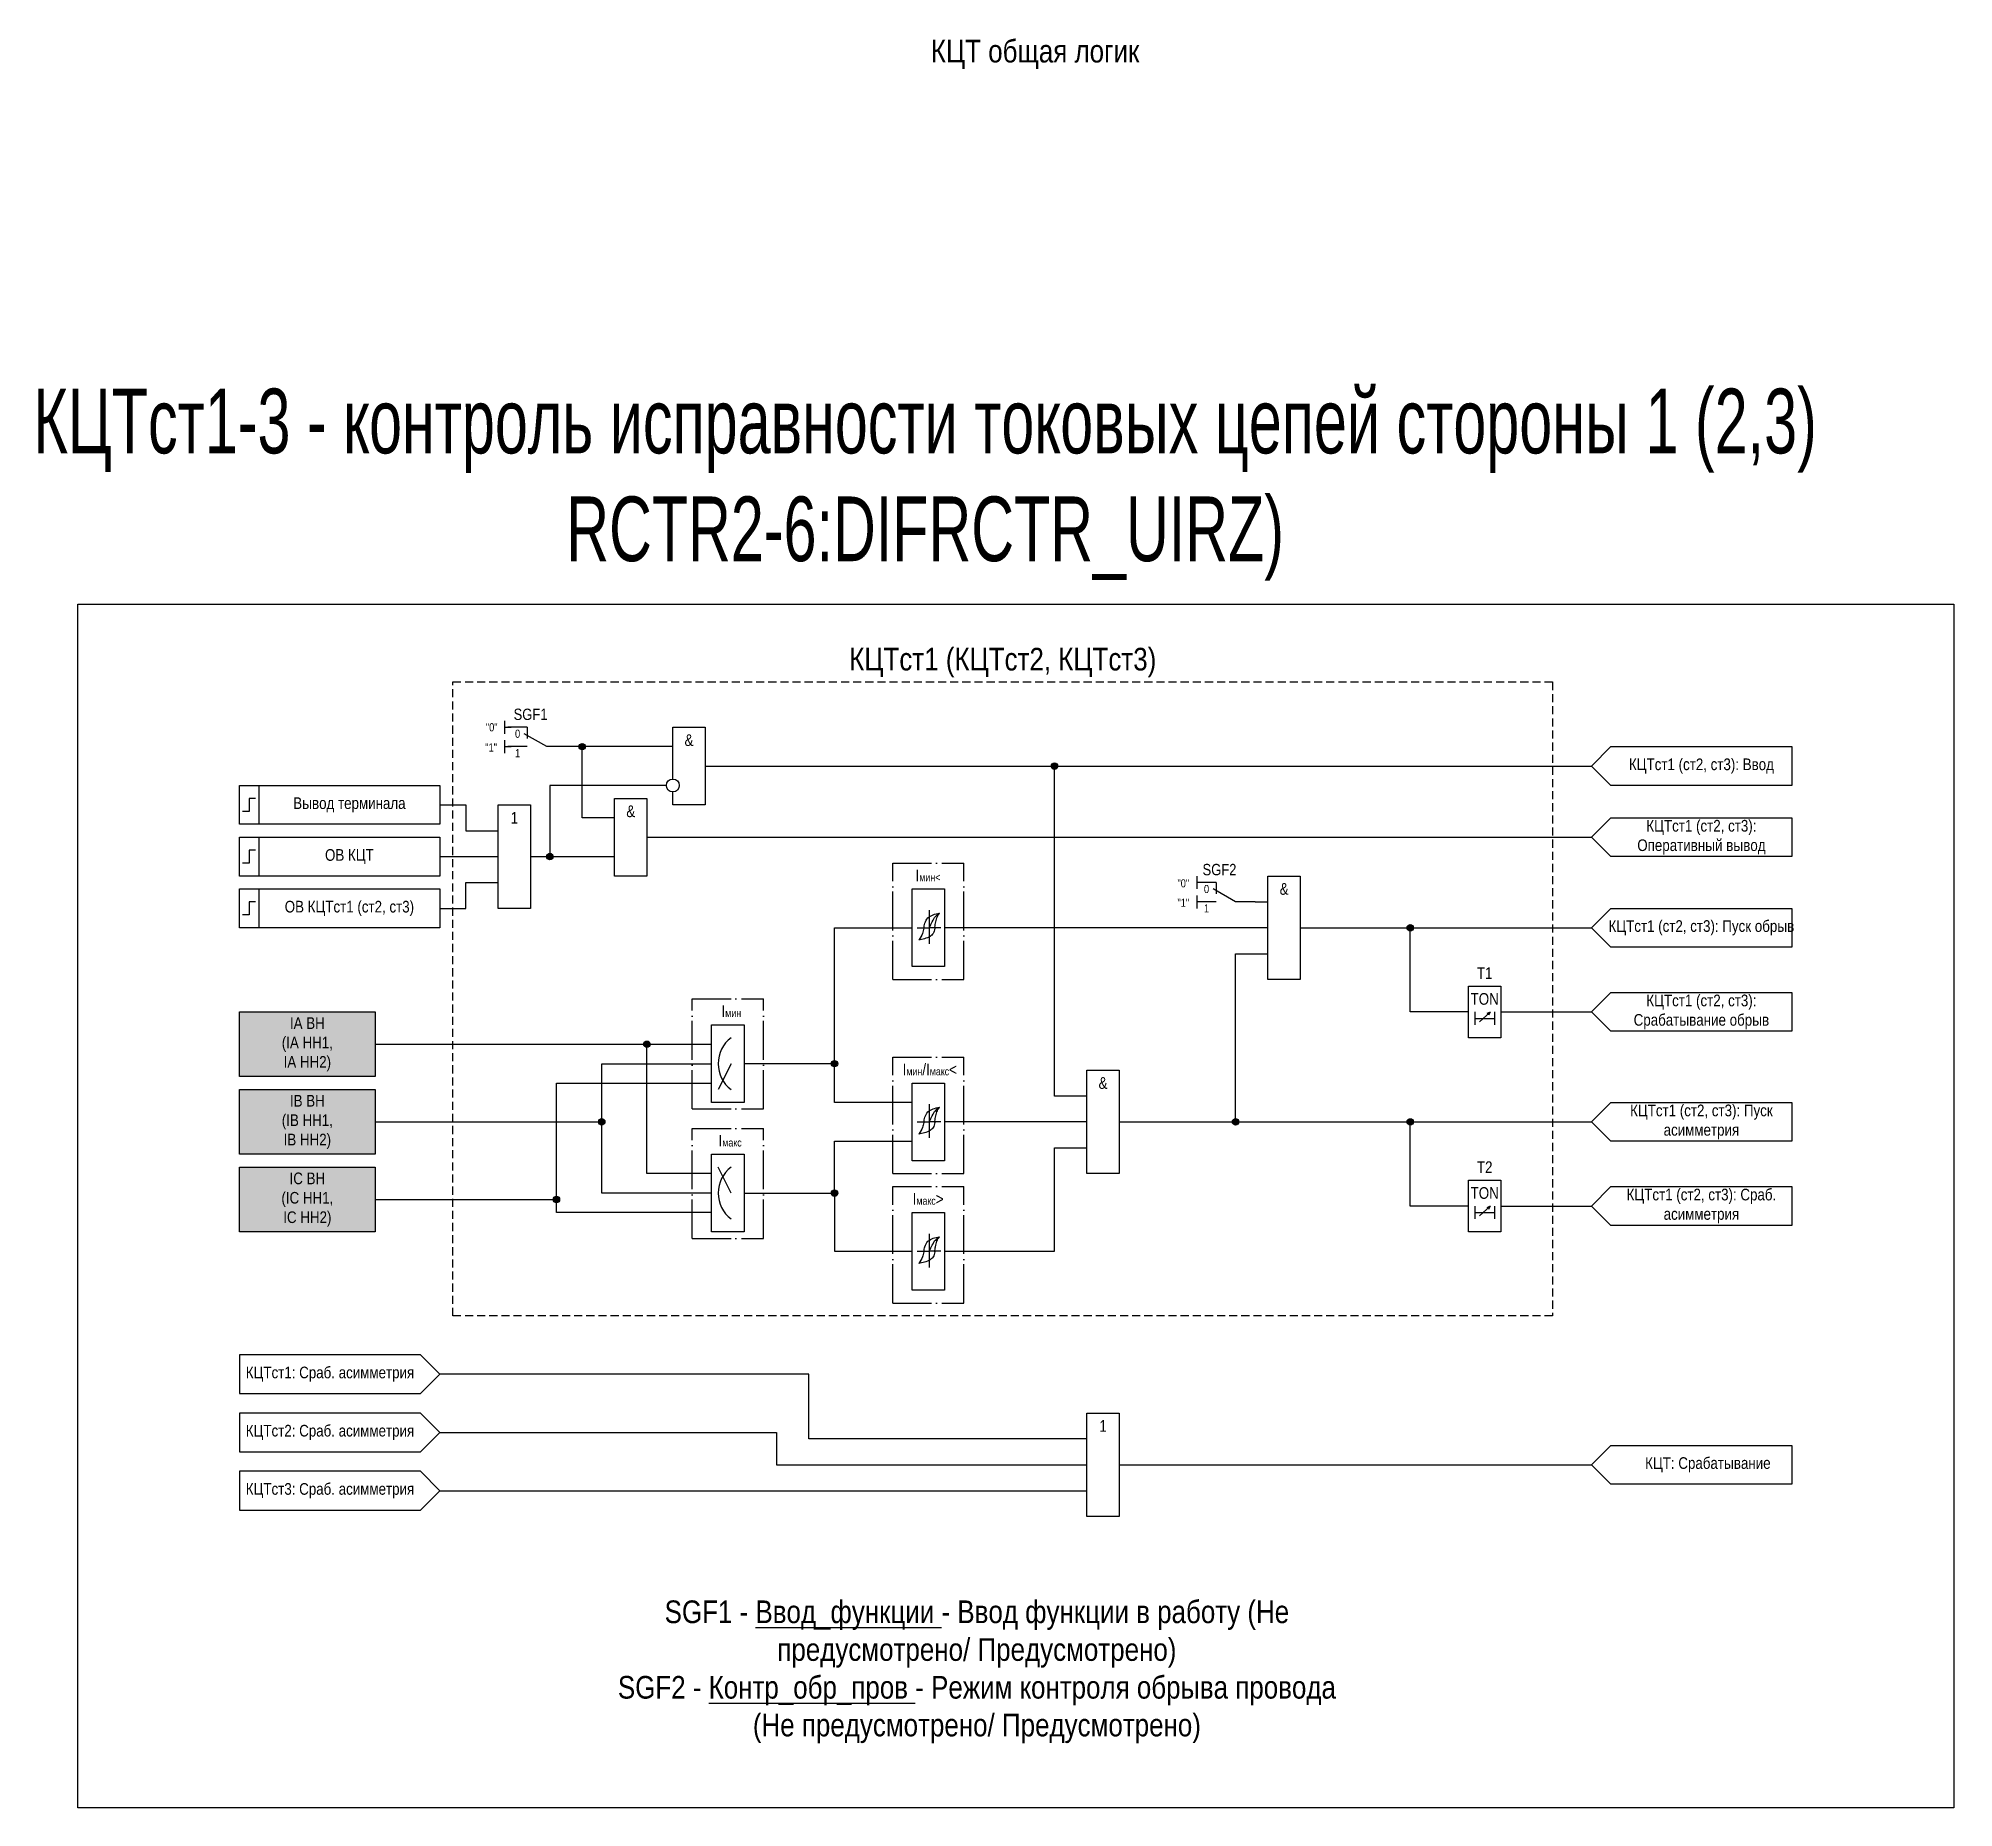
# Model space of a CAD drawing. Header units: millimetres. Extents: x -1365 to 957, y -7 to 368.
# Drawn here: x 660.9 to 957, y 0 to 273.5 of the extents above; entities that cross this region are included whole.
import ezdxf
from ezdxf.enums import TextEntityAlignment as Align

# ---------------------------------------------------------------- set-up
doc = ezdxf.new("R2010")
doc.units = ezdxf.units.MM
doc.linetypes.add('ACAD_ISO04W100', pattern=[30, 24, -3, 0, -3])
doc.linetypes.add('штриховая2', pattern=[0.375, 0.25, -0.125])
doc.layers.add('TEXT', color=7, linetype='Continuous', lineweight=25)
doc.layers.add('Основная', color=7, linetype='Continuous')
doc.styles.add('1.8_Gost_RD', font='ARIALN.TTF', dxfattribs={"height": 1.8})
doc.styles.add('2.5_Gost_RD', font='ARIALN.TTF', dxfattribs={"height": 2.5})
doc.styles.add('3.5_Gost_RD', font='ARIALN.TTF', dxfattribs={"height": 3.5})
doc.styles.add('Вывод', font='ARIALN.TTF', dxfattribs={"height": 2.5})
doc.styles.add('Компонент', font='ARIALN.TTF', dxfattribs={"height": 3.5})

msp = doc.modelspace()

# ---------------------------------------------------------------- texts
at = {"color": 251, "ltscale": 100, "true_color": 0x58595b, "char_height": 3.5, "width": 113, "attachment_point": 5, "style": '3.5_Gost_RD'}
for s, insert in [('КЦТ общая логик', (815, 271)), ('КЦТст1 (КЦТст2, КЦТст3)', (810, 177))]:
    msp.add_mtext(s, dxfattribs=dict(at, insert=insert))
at = {"color": 2, "ltscale": 100, "insert": (798, 204.5), "char_height": 10, "width": 290, "attachment_point": 5, "style": '3.5_Gost_RD'}
msp.add_mtext('{\\W0.8;\\C3;КЦТст1-3 - контроль исправности токовых цепей стороны 1 (2,3) RCTR2-6:DIFRCTR_UIRZ)}', dxfattribs=at)
at = {"ltscale": 100, "insert": (730, 164.5), "char_height": 1.25, "attachment_point": 1, "style": '3.5_Gost_RD'}
msp.add_mtext_dynamic_manual_height_columns('"1"', width=2, gutter_width=17.5, heights=[0], dxfattribs=at)
at = {"ltscale": 100, "char_height": 1.8, "attachment_point": 5}
for s, insert, width, style in [('Вывод терминала', (709, 155), 28, '2.5_Gost_RD'), ('1', (734.5, 153), 5, '2.5_Gost_RD'), ('T1', (884.5, 129), 5, '2.5_Gost_RD'), ('TON', (884.5, 125), 5, '2.5_Gost_RD'), ('{\\C0;IA ВН \\P(IA НН1, \\PIA НН2)}', (702.5, 118), 21, '1.8_Gost_RD'), ('{\\C0;IB ВН \\P(IB НН1, \\PIB НН2)}', (702.5, 106), 21, '1.8_Gost_RD'), ('{\\C0;IC ВН \\P(IC НН1, \\PIC НН2)}', (702.5, 94), 21, '1.8_Gost_RD'), ('T2', (884.5, 99), 5, '2.5_Gost_RD'), ('TON', (884.5, 95), 5, '2.5_Gost_RD')]:
    msp.add_mtext(s, dxfattribs=dict(at, insert=insert, width=width, style=style))
at = {"color": 7, "ltscale": 100, "char_height": 1.8, "attachment_point": 1, "style": '1.8_Gost_RD'}
for s, insert in [('\\pi1.52179;I{\\H0.66667x;мин}', (765, 124)), ('\\pi1.0688;I{\\H0.66667x;макс}', (765, 104))]:
    msp.add_mtext_dynamic_manual_height_columns(s, width=11, gutter_width=17.5, heights=[0], dxfattribs=dict(at, insert=insert))
at = {"color": 30, "ltscale": 100, "insert": (806, 21), "char_height": 3.5, "width": 111.8874, "attachment_point": 5, "style": '3.5_Gost_RD'}
msp.add_mtext('SGF1 - {\\LВвод_функции} - Ввод функции в работу (Не предусмотрено/ Предусмотрено)\\PSGF2 - {\\LКонтр_обр_пров} - Режим контроля обрыва провода (Не предусмотрено/ Предусмотрено)', dxfattribs=at)
at = {"layer": 'TEXT', "color": 0, "ltscale": 100, "char_height": 1.8, "width": 28, "attachment_point": 5, "style": '2.5_Gost_RD'}
for s, insert in [('КЦТст1 (ст2, ст3): Ввод', (918, 161)), ('{\\C256;КЦТст1 (ст2, ст3): Оперативный вывод}', (918, 150)), ('{\\C256;ОВ КЦТ}', (709, 147)), ('{\\C256;ОВ КЦТст1 (ст2, ст3)}', (709, 139)), ('{\\C256;КЦТст1 (ст2, ст3): Пуск обрыв}', (918, 136)), ('{\\C256;КЦТст1 (ст2, ст3): Срабатывание обрыв}', (918, 123)), ('{\\C256;КЦТст1 (ст2, ст3): Пуск асимметрия}', (918, 106)), ('{\\C256;КЦТст1 (ст2, ст3): Сраб. асимметрия}', (918, 93)), ('{\\C256;КЦТст1: Сраб. асимметрия}', (706, 67)), ('{\\C256;КЦТст2: Сраб. асимметрия}', (706, 58)), ('{\\C256;КЦТ: Срабатывание}', (919, 53)), ('{\\C256;КЦТст3: Сраб. асимметрия}', (706, 49))]:
    msp.add_mtext(s, dxfattribs=dict(at, insert=insert))
at = {"layer": 'Основная', "ltscale": 100, "char_height": 1.8, "width": 5, "attachment_point": 5, "style": '2.5_Gost_RD'}
for s, insert in [('&', (761.5, 165)), ('&', (752.5, 154)), ('&', (853.5, 142)), ('&', (825.5, 112)), ('1', (825.5, 59))]:
    msp.add_mtext(s, dxfattribs=dict(at, insert=insert))
at = {"layer": 'Основная', "color": 7, "ltscale": 100, "char_height": 1.8, "attachment_point": 1, "style": '1.8_Gost_RD'}
for s, width, insert in [('\\pi1.52179;I{\\H0.66667x;мин<}', 4, (795, 145)), ('\\pi1.52179;I{\\H0.66667x;мин\\H1.5x;/}I{\\H0.66667x;макс\\H1.5x;<}', 10, (793, 115)), ('\\pi1.0688;I{\\H0.66667x;макс\\H1.5x;>}', 5, (795, 95))]:
    msp.add_mtext_dynamic_manual_height_columns(s, width=width, gutter_width=17.5, heights=[0], dxfattribs=dict(at, insert=insert))
at = {"layer": 'Основная', "ltscale": 100, "char_height": 1.25, "attachment_point": 1, "style": '3.5_Gost_RD'}
for s, insert in [('"0"', (837, 143.5)), ('"1"', (837, 140.5))]:
    msp.add_mtext_dynamic_manual_height_columns(s, width=2, gutter_width=17.5, heights=[0], dxfattribs=dict(at, insert=insert))

# ---------------------------------------------------------------- blocks, each defined once
blk = doc.blocks.new('*U70')
at = {"layer": 'Основная', "linetype": 'ACAD_ISO04W100', "ltscale": 0.25}
for p, q in [((0, 0), (11, 0)), ((0, -17), (0, 0)), ((11, -17), (11, 0)), ((0, -17), (11, -17))]:
    blk.add_line(p, q, dxfattribs=at)
at = {"layer": 'Основная', "style": 'Компонент'}
blk.add_attdef('ОУ', text='', height=3.5, dxfattribs=at).set_placement((11, 0), align=Align.MIDDLE_CENTER)
blk = doc.blocks.new('Точка')
at = {"ltscale": 100}
h = blk.add_hatch(color=256, dxfattribs=at)
h.dxf.hatch_style = 1
edge = h.paths.add_edge_path()
edge.add_arc((0, 0), 0.5, 0, 360)
blk.add_circle((0, 0), 0.5, dxfattribs=at)
blk = doc.blocks.new('*U71')
at = {"layer": 'Основная', "linetype": 'ACAD_ISO04W100', "ltscale": 0.25}
for p, q in [((0, 0), (11, 0)), ((0, -18), (0, 0)), ((11, -18), (11, 0)), ((0, -18), (11, -18))]:
    blk.add_line(p, q, dxfattribs=at)
at = {"layer": 'Основная', "style": 'Компонент'}
blk.add_attdef('ОУ', text='', height=3.5, dxfattribs=at).set_placement((11, 0), align=Align.MIDDLE_CENTER)
blk = doc.blocks.new('*U80')
at = {"layer": 'Основная', "ltscale": 0.35}
blk.add_line((6, 6), (6, 2.5), dxfattribs=at)
at = {"layer": 'Основная', "color": 0}
blk.add_line((0, 0), (7, 4), dxfattribs=at)
blk = doc.blocks.new('*U91')
at = {"layer": 'Основная', "color": 0}
for p, q in [((-3, 6), (-9, 6)), ((-3, 0), (-9, 0)), ((9, 0), (3, 0))]:
    blk.add_line(p, q, dxfattribs=at)
at = {"layer": 'Основная', "ltscale": 0.25, "xscale": -1}
blk.add_blockref('*U80', (3, 0), dxfattribs=at)
at = {"layer": 'Основная'}
for tag, height, style, p in [('В1', 2.5, 'Вывод', (-13, 6)), ('ОУ', 3.5, 'Компонент', (-2, 10)), ('В2', 2.5, 'Вывод', (-6, 4)), ('В3', 2.5, 'Вывод', (-6, -2))]:
    blk.add_attdef(tag, text='', height=height, dxfattribs=dict(at, style=style)).set_placement(p, align=Align.MIDDLE_CENTER)
blk = doc.blocks.new('*U82')
at = {"layer": 'Основная', "color": 0}
for p, q in [((-3, 6), (-9, 6)), ((-3, 0), (-9, 0)), ((9, 0), (3, 0))]:
    blk.add_line(p, q, dxfattribs=at)
at = {"layer": 'Основная', "ltscale": 0.25, "xscale": -1}
blk.add_blockref('*U80', (3, 0), dxfattribs=at)
at = {"layer": 'Основная'}
for tag, height, style, p in [('В1', 2.5, 'Вывод', (-14, 6)), ('ОУ', 3.5, 'Компонент', (-2, 10)), ('В2', 2.5, 'Вывод', (-6, 4)), ('В3', 2.5, 'Вывод', (-6, -2))]:
    blk.add_attdef(tag, text='', height=height, dxfattribs=dict(at, style=style)).set_placement(p, align=Align.MIDDLE_CENTER)

# ---------------------------------------------------------------- hatches: boundary and pattern name
at = {"ltscale": 100, "true_color": 0x6bffb3}
h = msp.add_hatch(color=111, dxfattribs=at)
h.dxf.hatch_style = 1
h.paths.add_polyline_path([(692, 123), (713, 123), (713, 113), (692, 113)])
h = msp.add_hatch(color=111, dxfattribs=at)
h.dxf.hatch_style = 1
h.paths.add_polyline_path([(692, 111), (713, 111), (713, 101), (692, 101)])
h = msp.add_hatch(color=111, dxfattribs=at)
h.dxf.hatch_style = 1
h.paths.add_polyline_path([(692, 99), (713, 99), (713, 89), (692, 89)])

# ---------------------------------------------------------------- linework, layer by layer
at = {"ltscale": 100}
for p, q in [((733, 168), (733, 166)), ((733, 167), (734, 167)), ((733, 165), (733, 163)), ((733, 164), (734, 164)), ((723, 147), (732, 147)), ((737, 147), (750, 147))]:
    msp.add_line(p, q, dxfattribs=at)
at = {"color": 7, "ltscale": 100}
for p, q in [((883.7, 121.46), (885.37, 122.95)), ((885.37, 122.95), (884.85, 122.73)), ((885.37, 122.95), (885.11, 122.48)), ((768, 115), (766, 111)), ((768, 95), (766, 99)), ((770, 95), (775, 95)), ((883.7, 91.46), (885.37, 92.95)), ((885.37, 92.95), (884.85, 92.73)), ((885.37, 92.95), (885.11, 92.48))]:
    msp.add_line(p, q, dxfattribs=at)
at = {"color": 3, "ltscale": 100}
msp.add_lwpolyline([(667, 186), (957, 186), (957, 0), (667, 0)], close=True, dxfattribs=at)
at = {"color": 251, "linetype": 'штриховая2', "ltscale": 5, "true_color": 0x58595b}
msp.add_lwpolyline([(725, 174), (895, 174), (895, 76), (725, 76)], close=True, dxfattribs=at)
at = {"ltscale": 100}
for points in [[(750, 153), (745, 153), (745, 164), (740, 164)], [(759, 164), (745, 164)], [(764, 161), (901, 161)], [(823, 110), (818, 110), (818, 161)], [(758, 158), (740, 158), (740, 147)], [(723, 155), (727, 155), (727, 151), (732, 151)], [(750, 153), (745, 153)], [(755, 150), (901, 150)], [(723, 139), (727, 139), (727, 143), (732, 143)], [(849, 140), (851, 140)], [(784, 115), (784, 136), (796, 136)], [(851, 136), (801, 136)], [(856, 136), (901, 136)], [(882, 123), (873, 123), (873, 136)], [(828, 106), (846, 106), (846, 132), (851, 132)], [(883, 123), (883, 121)], [(883, 122), (886, 122)], [(886, 123), (886, 121)], [(887, 123), (901, 123)], [(765, 98), (755, 98), (755, 118)], [(713, 106), (748, 106), (748, 115), (765, 115)], [(796, 109), (784, 109), (784, 115), (770, 115)], [(713, 94), (741, 94), (741, 112), (765, 112)], [(765, 95), (748, 95), (748, 106)], [(823, 106), (801, 106)], [(846, 106), (901, 106)], [(882, 93), (873, 93), (873, 106)], [(770, 95), (784, 95), (784, 103), (796, 103)], [(801, 86), (818, 86), (818, 102), (823, 102)], [(784, 95), (784, 86), (796, 86)], [(765, 92), (741, 92), (741, 94)], [(883, 93), (883, 91)], [(883, 92), (886, 92)], [(886, 93), (886, 91)], [(887, 93), (901, 93)], [(823, 57), (780, 57), (780, 67), (723, 67)], [(723, 58), (775, 58), (775, 53), (823, 53)], [(828, 53), (901, 53)], [(723, 49), (823, 49)]]:
    msp.add_lwpolyline(points, dxfattribs=at)
for points in [[(692, 158), (695, 158), (695, 152), (692, 152)], [(692, 158), (723, 158), (723, 152), (692, 152)], [(732, 155), (737, 155), (737, 139), (732, 139)], [(692, 150), (695, 150), (695, 144), (692, 144)], [(692, 150), (723, 150), (723, 144), (692, 144)], [(851, 144), (856, 144), (856, 128), (851, 128)], [(692, 142), (695, 142), (695, 136), (692, 136)], [(692, 142), (723, 142), (723, 136), (692, 136)], [(882, 127), (887, 127), (887, 119), (882, 119)], [(692, 123), (713, 123), (713, 113), (692, 113)], [(765, 121), (770, 121), (770, 109), (765, 109)], [(823, 114), (828, 114), (828, 98), (823, 98)], [(692, 111), (713, 111), (713, 101), (692, 101)], [(765, 101), (770, 101), (770, 89), (765, 89)], [(692, 99), (713, 99), (713, 89), (692, 89)], [(882, 97), (887, 97), (887, 89), (882, 89)], [(823, 61), (828, 61), (828, 45), (823, 45)]]:
    msp.add_lwpolyline(points, close=True, dxfattribs=at)
at = {"lineweight": 30, "ltscale": 100}
for points in [[(694.5, 156), (693.5, 156), (693.5, 154), (692.5, 154)], [(694.5, 148), (693.5, 148), (693.5, 146), (692.5, 146)], [(694.5, 140), (693.5, 140), (693.5, 138), (692.5, 138)]]:
    msp.add_lwpolyline(points, dxfattribs=at)
at = {"color": 7, "ltscale": 100}
for centre in [(771, 115), (771, 95)]:
    msp.add_arc(centre, 5, 126.8699, 233.1301, dxfattribs=at)
at = {"layer": 'Основная', "ltscale": 100}
for p, q in [((840, 144), (840, 142)), ((796, 140.5), (796, 142)), ((796, 142), (801, 142)), ((796, 133), (796, 141)), ((801, 142), (801, 136)), ((840, 141), (840, 139)), ((801, 136), (801, 130)), ((796, 130), (796, 133)), ((801, 130), (796, 130)), ((796, 110.5), (796, 112)), ((796, 112), (801, 112)), ((796, 103), (796, 111)), ((801, 112), (801, 106)), ((801, 106), (801, 100)), ((796, 100), (796, 103)), ((801, 100), (796, 100)), ((796, 90.5), (796, 92)), ((796, 92), (801, 92)), ((801, 92), (801, 86)), ((796, 83), (796, 91)), ((801, 86), (801, 80)), ((796, 80), (796, 83)), ((801, 80), (796, 80))]:
    msp.add_line(p, q, dxfattribs=at)
at = {"layer": 'Основная'}
for p, q in [((798.6, 138.72), (798.6, 133.52)), ((798.6, 108.72), (798.6, 103.52)), ((798.6, 88.72), (798.6, 83.52))]:
    msp.add_line(p, q, dxfattribs=at)
at = {"layer": 'Основная', "color": 7, "ltscale": 100}
for p, q in [((796.79, 136), (798.6, 136)), ((800.42, 136), (798.6, 136)), ((713, 118), (765, 118)), ((796.79, 106), (798.6, 106)), ((800.42, 106), (798.6, 106)), ((796.79, 86), (798.6, 86)), ((800.42, 86), (798.6, 86))]:
    msp.add_line(p, q, dxfattribs=at)
at = {"layer": 'Основная', "ltscale": 100}
msp.add_lwpolyline([(759, 159), (759, 167), (764, 167), (764, 155), (759, 155), (759, 157)], dxfattribs=at)
for points in [[(932, 164), (932, 158), (904, 158), (901, 161), (904, 164)], [(750, 156), (755, 156), (755, 144), (750, 144)], [(932, 153), (932, 147), (904, 147), (901, 150), (904, 153)], [(932, 139), (932, 133), (904, 133), (901, 136), (904, 139)], [(932, 126), (932, 120), (904, 120), (901, 123), (904, 126)], [(932, 109), (932, 103), (904, 103), (901, 106), (904, 109)], [(932, 96), (932, 90), (904, 90), (901, 93), (904, 96)], [(692, 70), (692, 64), (720, 64), (723, 67), (720, 70)], [(692, 61), (692, 55), (720, 55), (723, 58), (720, 61)], [(932, 56), (932, 50), (904, 50), (901, 53), (904, 56)], [(692, 52), (692, 46), (720, 46), (723, 49), (720, 52)]]:
    msp.add_lwpolyline(points, close=True, dxfattribs=at)
msp.add_circle((759, 158), 1, dxfattribs=at)
at = {"layer": 'Основная'}
for points in [[(797.8, 135.92), (797.95, 136.71), (798.44, 137.54), (800.2, 138.26)], [(798.6, 136), (799, 136.72), (799.47, 137.6), (800.2, 138.26)], [(799.48, 135.92), (799.6, 136.71), (799.81, 137.54), (800.2, 138.26)], [(797.8, 135.92), (797.6, 135.13), (797, 134.12)], [(799.48, 135.92), (799.25, 135.13), (798.76, 134.67), (797, 134.12)], [(797.8, 105.92), (797.95, 106.71), (798.44, 107.54), (800.2, 108.26)], [(798.6, 106), (799, 106.72), (799.47, 107.6), (800.2, 108.26)], [(799.48, 105.92), (799.6, 106.71), (799.81, 107.54), (800.2, 108.26)], [(797.8, 105.92), (797.6, 105.13), (797, 104.12)], [(799.48, 105.92), (799.25, 105.13), (798.76, 104.67), (797, 104.12)], [(797.8, 85.92), (797.6, 85.13), (797, 84.12)], [(799.48, 85.92), (799.25, 85.13), (798.76, 84.67), (797, 84.12)], [(797.8, 85.92), (797.95, 86.71), (798.44, 87.54), (800.2, 88.26)], [(798.6, 86), (799, 86.72), (799.47, 87.6), (800.2, 88.26)], [(799.48, 85.92), (799.6, 86.71), (799.81, 87.54), (800.2, 88.26)]]:
    msp.add_spline(points, degree=3, dxfattribs=at)

# ---------------------------------------------------------------- block references
at = {"layer": 'Основная', "ltscale": 0.25, "xscale": 0.5, "yscale": 0.5, "zscale": 0.5}
msp.add_blockref('*U82', (738, 164), dxfattribs=at).add_auto_attribs({'ОУ': 'SGF1', 'В1': '"0"', 'В2': '0', 'В3': '1'})
at = {"layer": 'Основная', "ltscale": 100}
for p in [(745, 164), (818, 161), (740, 147), (873, 136), (755, 118), (784, 115), (748, 106), (846, 106), (873, 106), (784, 95), (741, 94)]:
    msp.add_blockref('Точка', p, dxfattribs=at)
at = {"layer": 'Основная', "ltscale": 0.25}
for name, p in [('*U71', (793, 146)), ('*U70', (762, 125)), ('*U71', (793, 116)), ('*U70', (762, 105)), ('*U71', (793, 96))]:
    msp.add_blockref(name, p, dxfattribs=at)
ref = msp.add_blockref('*U91', (844.5, 140), dxfattribs=dict(at, xscale=0.5, yscale=0.5, zscale=0.5))
ref.add_attrib('ОУ', 'SGF2', dxfattribs={"height": 1.75, "style": 'Компонент'}).set_placement((843.5, 145), align=Align.MIDDLE_CENTER)
ref.add_attrib('В2', '0', dxfattribs={"height": 1.25, "style": 'Вывод'}).set_placement((841.5, 142), align=Align.MIDDLE_CENTER)
ref.add_attrib('В3', '1', dxfattribs={"height": 1.25, "style": 'Вывод'}).set_placement((841.5, 139), align=Align.MIDDLE_CENTER)

msp.set_redraw_order([(e.dxf.handle, doc.entitydb.next_handle()) for e in msp.query("TEXT MTEXT ATTDEF DIMENSION ARC_DIMENSION")])  # texts and dimensions are drawn at this point

doc.saveas('drawing.dxf')
